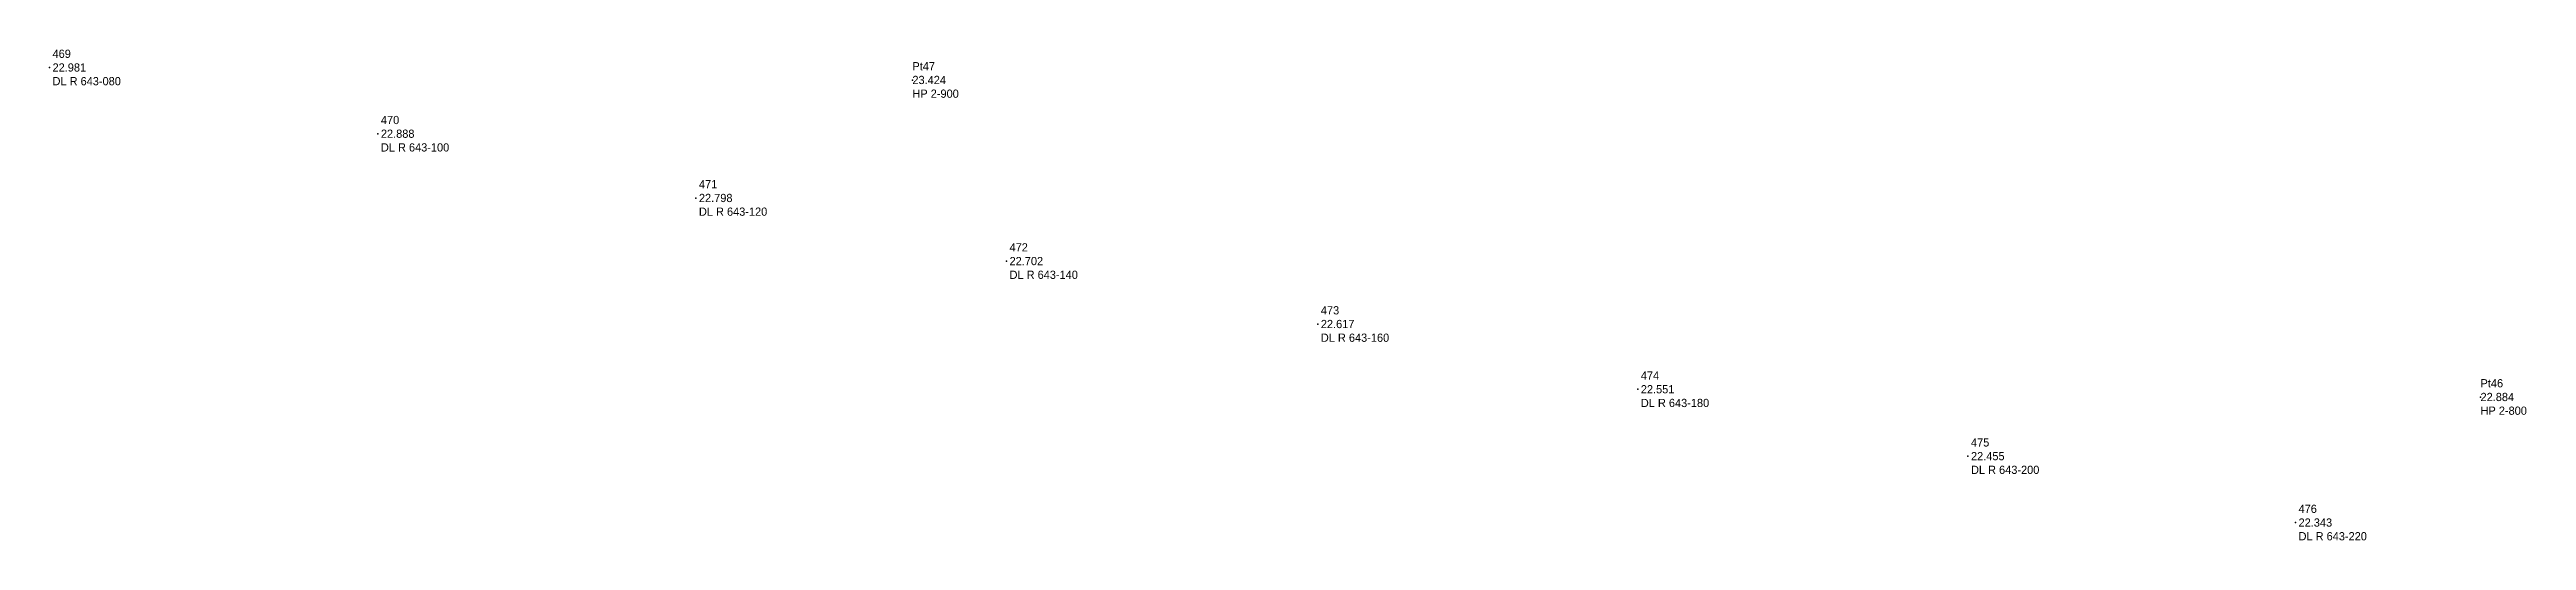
# Model space of a CAD drawing. Header units: metres. Extents: x 169978 to 830021, y 964681 to 1014880.
# Drawn here: x 176749.2 to 176900.1, y 975794.1 to 975824 of the extents above; entities that cross this region are included whole.
import ezdxf

# ---------------------------------------------------------------- set-up
doc = ezdxf.new("R2010")
doc.units = ezdxf.units.M

msp = doc.modelspace()

# ---------------------------------------------------------------- texts
at = {"layer": 'MDU TO TN 3MVN TOMLMR  CH 0-400 TO 5-800_SurveyPoint', "color": 7, "char_height": 0.5, "width": 4.5, "attachment_point": 4}
for s, insert in [('Pt47\\P23.424\\PHP 2-900', (176801.76, 975822.1, 23.42)), ('Pt46\\P22.884\\PHP 2-800', (176897.27, 975802.81, 22.88))]:
    msp.add_mtext(s, dxfattribs=dict(at, insert=insert))
at = {"layer": 'MEJ TO TN CH635-600 TOCH647-200_Survey', "char_height": 0.5, "width": 6.5, "attachment_point": 4}
for s, insert in [(' 469\\P 22.981\\P DL R 643-080', (176749.2, 975822.86, 22.98)), (' 470\\P 22.888\\P DL R 643-100', (176769.2, 975818.83, 22.89)), (' 471\\P 22.798\\P DL R 643-120', (176788.57, 975814.92, 22.8)), (' 472\\P 22.702\\P DL R 643-140', (176807.49, 975811.08, 22.7)), (' 473\\P 22.617\\P DL R 643-160', (176826.45, 975807.25, 22.62)), (' 474\\P 22.551\\P DL R 643-180', (176845.94, 975803.28, 22.55)), (' 475\\P 22.455\\P DL R 643-200', (176866.05, 975799.21, 22.46)), (' 476\\P 22.343\\P DL R 643-220', (176886, 975795.17, 22.34))]:
    msp.add_mtext(s, dxfattribs=dict(at, insert=insert))

# ---------------------------------------------------------------- linework, layer by layer
at = {"layer": 'MDU TO TN 3MVN TOMLMR  CH 0-400 TO 5-800_SurveyPoint'}
for p in [(176801.76, 975822.1, 23.42), (176897.27, 975802.81, 22.88)]:
    msp.add_point(p, dxfattribs=at)
at = {"layer": 'MEJ TO TN CH635-600 TOCH647-200_Survey'}
for p in [(176749.2, 975822.86, 22.98), (176769.2, 975818.83, 22.89), (176788.57, 975814.92, 22.8), (176807.49, 975811.08, 22.7), (176826.45, 975807.25, 22.62), (176845.94, 975803.28, 22.55), (176866.05, 975799.21, 22.46), (176886, 975795.17, 22.34)]:
    msp.add_point(p, dxfattribs=at)

msp.set_redraw_order([(e.dxf.handle, doc.entitydb.next_handle()) for e in msp.query("TEXT MTEXT ATTDEF DIMENSION ARC_DIMENSION")])  # texts and dimensions are drawn at this point

doc.saveas('drawing.dxf')
